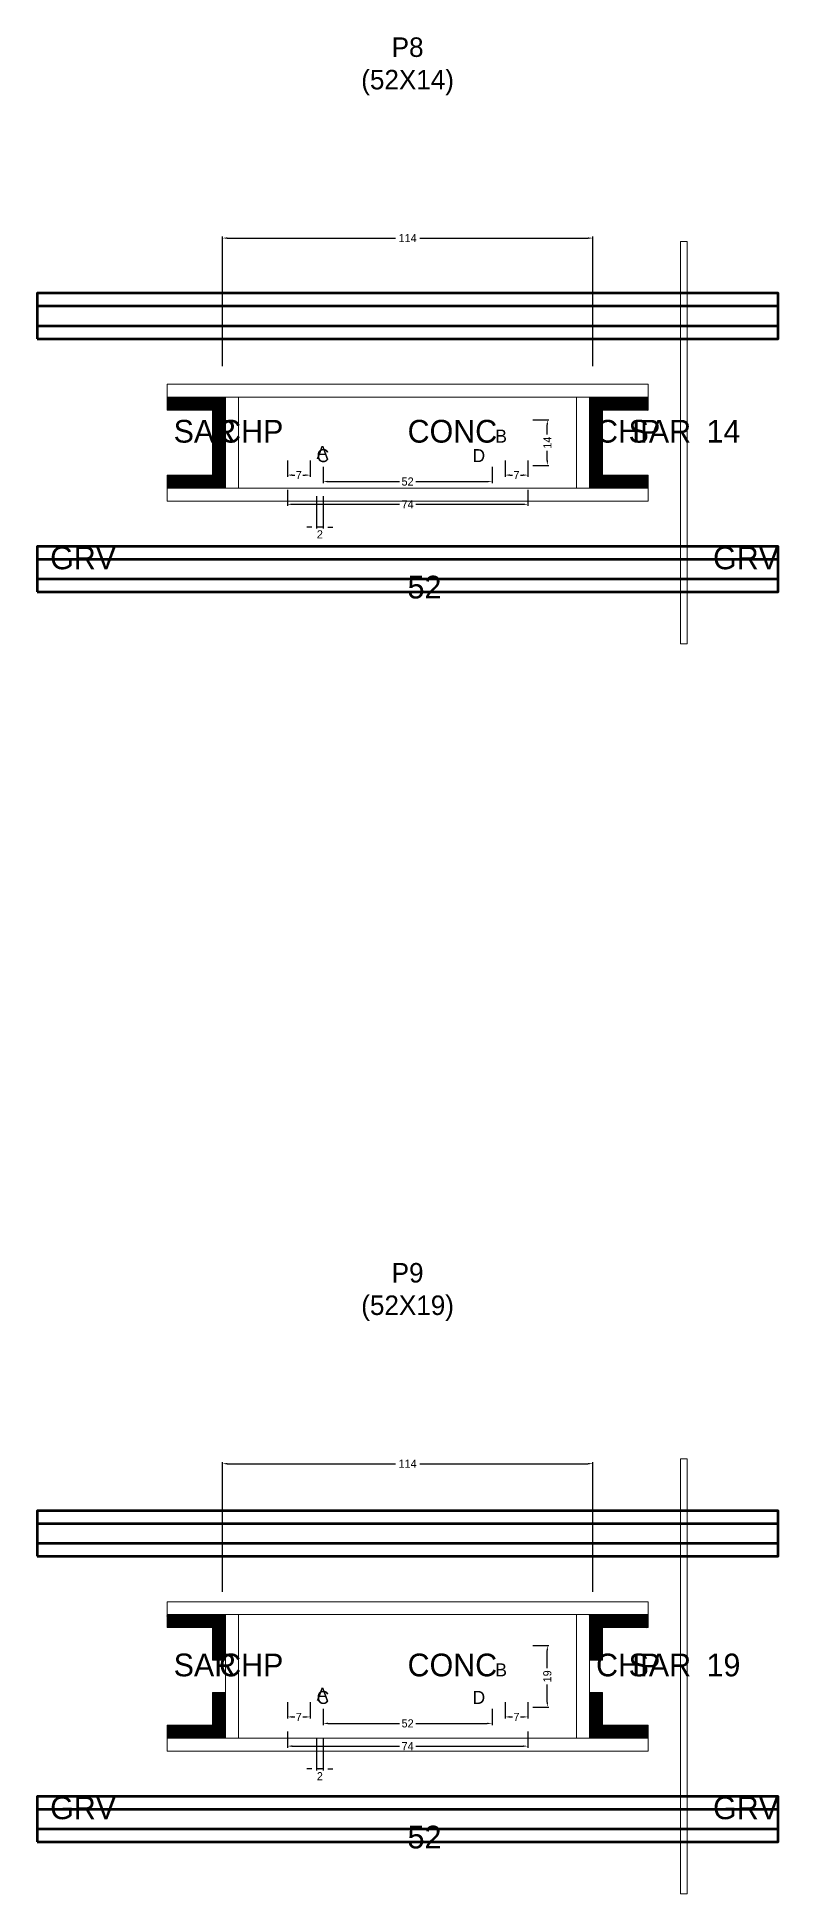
# Model space of a CAD drawing. Header units: centimetres. Extents: x -10500 to 4105, y -36866 to 295.
# Drawn here: x -114 to 114, y -2967 to -2395 of the extents above; entities that cross this region are included whole.
import ezdxf

# ---------------------------------------------------------------- set-up
doc = ezdxf.new("R2010")
doc.units = ezdxf.units.CM
for name, color, linetype in [('COTA', 241, 'Continuous'), ('GRAVATA', 224, 'Continuous'), ('Hachura', 251, 'Continuous'), ('NOMENCLATURA', 7, 'Continuous'), ('SARRAFO', 251, 'Continuous'), ('Texto Seção', 7, 'Continuous')]:
    doc.layers.add(name, color=color, linetype=linetype)
doc.dimstyles.new('cotax2', dxfattribs={"dimtxt": 2.5, "dimasz": 1.5, "dimexe": 0.5, "dimexo": 0.5, "dimgap": 0.5, "dimtad": 1, "dimcen": 2.5, "dimazin": 3, "dimtfac": 1, "dimtmove": 0, "dimatfit": 3})

msp = doc.modelspace()

# ---------------------------------------------------------------- texts
at = {"layer": 'NOMENCLATURA'}
for s, p in [('B', (27, -2520)), ('A', (-28, -2525)), ('C', (-28, -2526)), ('D', (20, -2526)), ('B', (27, -2900)), ('A', (-28, -2907.5)), ('C', (-28, -2908.5)), ('D', (20, -2908.5))]:
    msp.add_text(s, height=4, dxfattribs=at).set_placement(p)
at = {"layer": 'NOMENCLATURA', "char_height": 6, "attachment_point": 8}
for s, insert in [('P8\\P(52X14)', (0, -2413)), ('P9\\P(52X19)', (0, -2790.5))]:
    msp.add_mtext(s, dxfattribs=dict(at, insert=insert))
at = {"layer": 'Texto Seção'}
for s, p in [('SAR', (-72, -2520)), ('CHP', (-58, -2520)), ('CONC', (0, -2520)), ('CHP', (58, -2520)), ('SAR', (68, -2520)), ('14', (92, -2520)), ('GRV', (-110, -2559)), ('GRV', (94, -2559)), ('52', (0, -2568)), ('SAR', (-72, -2900)), ('CHP', (-58, -2900)), ('CONC', (0, -2900)), ('CHP', (58, -2900)), ('SAR', (68, -2900)), ('19', (92, -2900)), ('GRV', (-110, -2944)), ('GRV', (94, -2944)), ('52', (0, -2953))]:
    msp.add_text(s, height=7, dxfattribs=at).set_placement(p)

# ---------------------------------------------------------------- blocks, each defined once
blk = doc.blocks.new('_CLOSEDFILLED')
at = {"color": 0, "linetype": 'BYBLOCK'}
blk.add_solid([(-1, 0.16), (0, 0), (-1, -0.16)], dxfattribs=at)
blk = doc.blocks.new('*D222')
for p, q in [((-37, -2917), (-37, -2922)), ((-35.5, -2921.5), (-2.5, -2921.5)), ((2.5, -2921.5), (35.5, -2921.5)), ((37, -2917), (37, -2922))]:
    blk.add_line(p, q)
at = {"layer": 'Defpoints'}
for p in [(-37, -2916.5), (37, -2916.5), (-37, -2921.5)]:
    blk.add_point(p, dxfattribs=at)
at = {"layer": 'COTA', "xscale": 1.5, "yscale": 1.5, "rotation": 180}
blk.add_blockref('_CLOSEDFILLED', (-37, -2921.5), dxfattribs=at)
at = {"layer": 'COTA', "xscale": 1.5, "yscale": 1.5}
blk.add_blockref('_CLOSEDFILLED', (37, -2921.5), dxfattribs=at)
at = {"layer": 'COTA', "insert": (0, -2921.5), "char_height": 2.5, "attachment_point": 5}
blk.add_mtext('74', dxfattribs=at)
blk = doc.blocks.new('*D223')
for p, q in [((-26, -2910), (-26, -2915)), ((26, -2910), (26, -2915)), ((-24.5, -2914.5), (-2.5, -2914.5)), ((2.5, -2914.5), (24.5, -2914.5))]:
    blk.add_line(p, q)
at = {"layer": 'Defpoints'}
for p in [(-26, -2909.5), (26, -2909.5), (-26, -2914.5)]:
    blk.add_point(p, dxfattribs=at)
at = {"layer": 'COTA', "xscale": 1.5, "yscale": 1.5, "rotation": 180}
blk.add_blockref('_CLOSEDFILLED', (-26, -2914.5), dxfattribs=at)
at = {"layer": 'COTA', "xscale": 1.5, "yscale": 1.5}
blk.add_blockref('_CLOSEDFILLED', (26, -2914.5), dxfattribs=at)
at = {"layer": 'COTA', "insert": (0, -2914.5), "char_height": 2.5, "attachment_point": 5}
blk.add_mtext('52', dxfattribs=at)
blk = doc.blocks.new('*D224')
for p, q in [((38.5, -2890.5), (43.5, -2890.5)), ((43, -2897.5), (43, -2892)), ((43, -2908), (43, -2902.5)), ((38.5, -2909.5), (43.5, -2909.5))]:
    blk.add_line(p, q)
at = {"layer": 'Defpoints'}
for p in [(38, -2890.5), (38, -2909.5), (43, -2909.5)]:
    blk.add_point(p, dxfattribs=at)
at = {"layer": 'COTA', "xscale": 1.5, "yscale": 1.5}
for p, rotation in [((43, -2890.5), 90), ((43, -2909.5), 270)]:
    blk.add_blockref('_CLOSEDFILLED', p, dxfattribs=dict(at, rotation=rotation))
at = {"layer": 'COTA', "insert": (43, -2900), "char_height": 2.5, "attachment_point": 5, "rotation": 90}
blk.add_mtext('19', dxfattribs=at)
blk = doc.blocks.new('*D225')
for p, q in [((-37, -2908), (-37, -2913)), ((-30, -2908), (-30, -2913)), ((-35.5, -2912.5), (-34.75, -2912.5)), ((-32.25, -2912.5), (-31.5, -2912.5))]:
    blk.add_line(p, q)
at = {"layer": 'Defpoints'}
for p in [(-37, -2907.5), (-30, -2907.5), (-37, -2912.5)]:
    blk.add_point(p, dxfattribs=at)
at = {"layer": 'COTA', "xscale": 1.5, "yscale": 1.5, "rotation": 180}
blk.add_blockref('_CLOSEDFILLED', (-37, -2912.5), dxfattribs=at)
at = {"layer": 'COTA', "xscale": 1.5, "yscale": 1.5}
blk.add_blockref('_CLOSEDFILLED', (-30, -2912.5), dxfattribs=at)
at = {"layer": 'COTA', "insert": (-33.5, -2912.5), "char_height": 2.5, "attachment_point": 5}
blk.add_mtext('7', dxfattribs=at)
blk = doc.blocks.new('*D226')
for p, q in [((30, -2908), (30, -2913)), ((37, -2908), (37, -2913)), ((31.5, -2912.5), (32.25, -2912.5)), ((34.75, -2912.5), (35.5, -2912.5))]:
    blk.add_line(p, q)
at = {"layer": 'Defpoints'}
for p in [(30, -2907.5), (37, -2907.5), (30, -2912.5)]:
    blk.add_point(p, dxfattribs=at)
at = {"layer": 'COTA', "xscale": 1.5, "yscale": 1.5, "rotation": 180}
blk.add_blockref('_CLOSEDFILLED', (30, -2912.5), dxfattribs=at)
at = {"layer": 'COTA', "xscale": 1.5, "yscale": 1.5}
blk.add_blockref('_CLOSEDFILLED', (37, -2912.5), dxfattribs=at)
at = {"layer": 'COTA', "insert": (33.5, -2912.5), "char_height": 2.5, "attachment_point": 5}
blk.add_mtext('7', dxfattribs=at)
blk = doc.blocks.new('*D227')
for p, q in [((-57, -2874), (-57, -2834)), ((-55.5, -2834.5), (-3.75, -2834.5)), ((3.75, -2834.5), (55.5, -2834.5)), ((57, -2874), (57, -2834))]:
    blk.add_line(p, q)
at = {"layer": 'Defpoints'}
for p in [(-57, -2834.5), (-57, -2874.5), (57, -2874.5)]:
    blk.add_point(p, dxfattribs=at)
at = {"layer": 'COTA', "xscale": 1.5, "yscale": 1.5, "rotation": 180}
blk.add_blockref('_CLOSEDFILLED', (-57, -2834.5), dxfattribs=at)
at = {"layer": 'COTA', "xscale": 1.5, "yscale": 1.5}
blk.add_blockref('_CLOSEDFILLED', (57, -2834.5), dxfattribs=at)
at = {"layer": 'COTA', "insert": (0, -2834.5), "char_height": 2.5, "attachment_point": 5}
blk.add_mtext('114', dxfattribs=at)
blk = doc.blocks.new('*D196')
for p, q in [((-37, -2534.5), (-37, -2539.5)), ((-35.5, -2539), (-2.5, -2539)), ((2.5, -2539), (35.5, -2539)), ((37, -2534.5), (37, -2539.5))]:
    blk.add_line(p, q)
at = {"layer": 'Defpoints'}
for p in [(-37, -2534), (-37, -2539), (37, -2534)]:
    blk.add_point(p, dxfattribs=at)
at = {"layer": 'COTA', "xscale": 1.5, "yscale": 1.5, "rotation": 180}
blk.add_blockref('_CLOSEDFILLED', (-37, -2539), dxfattribs=at)
at = {"layer": 'COTA', "xscale": 1.5, "yscale": 1.5}
blk.add_blockref('_CLOSEDFILLED', (37, -2539), dxfattribs=at)
at = {"layer": 'COTA', "insert": (0, -2539), "char_height": 2.5, "attachment_point": 5}
blk.add_mtext('74', dxfattribs=at)
blk = doc.blocks.new('*D197')
for p, q in [((-26, -2527.5), (-26, -2532.5)), ((26, -2527.5), (26, -2532.5)), ((-24.5, -2532), (-2.5, -2532)), ((2.5, -2532), (24.5, -2532))]:
    blk.add_line(p, q)
at = {"layer": 'Defpoints'}
for p in [(-26, -2527), (26, -2527), (-26, -2532)]:
    blk.add_point(p, dxfattribs=at)
at = {"layer": 'COTA', "xscale": 1.5, "yscale": 1.5, "rotation": 180}
blk.add_blockref('_CLOSEDFILLED', (-26, -2532), dxfattribs=at)
at = {"layer": 'COTA', "xscale": 1.5, "yscale": 1.5}
blk.add_blockref('_CLOSEDFILLED', (26, -2532), dxfattribs=at)
at = {"layer": 'COTA', "insert": (0, -2532), "char_height": 2.5, "attachment_point": 5}
blk.add_mtext('52', dxfattribs=at)
blk = doc.blocks.new('*D198')
for p, q in [((38.5, -2513), (43.5, -2513)), ((43, -2517.5), (43, -2514.5)), ((38.5, -2527), (43.5, -2527)), ((43, -2525.5), (43, -2522.5))]:
    blk.add_line(p, q)
at = {"layer": 'Defpoints'}
for p in [(38, -2513), (38, -2527), (43, -2527)]:
    blk.add_point(p, dxfattribs=at)
at = {"layer": 'COTA', "xscale": 1.5, "yscale": 1.5}
for p, rotation in [((43, -2513), 90), ((43, -2527), 270)]:
    blk.add_blockref('_CLOSEDFILLED', p, dxfattribs=dict(at, rotation=rotation))
at = {"layer": 'COTA', "insert": (43, -2520), "char_height": 2.5, "attachment_point": 5, "rotation": 90}
blk.add_mtext('14', dxfattribs=at)
blk = doc.blocks.new('*D199')
for p, q in [((-37, -2525.5), (-37, -2530.5)), ((-30, -2525.5), (-30, -2530.5)), ((-35.5, -2530), (-34.75, -2530)), ((-32.25, -2530), (-31.5, -2530))]:
    blk.add_line(p, q)
at = {"layer": 'Defpoints'}
for p in [(-37, -2525), (-30, -2525), (-37, -2530)]:
    blk.add_point(p, dxfattribs=at)
at = {"layer": 'COTA', "xscale": 1.5, "yscale": 1.5, "rotation": 180}
blk.add_blockref('_CLOSEDFILLED', (-37, -2530), dxfattribs=at)
at = {"layer": 'COTA', "xscale": 1.5, "yscale": 1.5}
blk.add_blockref('_CLOSEDFILLED', (-30, -2530), dxfattribs=at)
at = {"layer": 'COTA', "insert": (-33.5, -2530), "char_height": 2.5, "attachment_point": 5}
blk.add_mtext('7', dxfattribs=at)
blk = doc.blocks.new('*D200')
for p, q in [((30, -2525.5), (30, -2530.5)), ((37, -2525.5), (37, -2530.5)), ((31.5, -2530), (32.25, -2530)), ((34.75, -2530), (35.5, -2530))]:
    blk.add_line(p, q)
at = {"layer": 'Defpoints'}
for p in [(30, -2525), (37, -2525), (30, -2530)]:
    blk.add_point(p, dxfattribs=at)
at = {"layer": 'COTA', "xscale": 1.5, "yscale": 1.5, "rotation": 180}
blk.add_blockref('_CLOSEDFILLED', (30, -2530), dxfattribs=at)
at = {"layer": 'COTA', "xscale": 1.5, "yscale": 1.5}
blk.add_blockref('_CLOSEDFILLED', (37, -2530), dxfattribs=at)
at = {"layer": 'COTA', "insert": (33.5, -2530), "char_height": 2.5, "attachment_point": 5}
blk.add_mtext('7', dxfattribs=at)
blk = doc.blocks.new('*D201')
for p, q in [((-57, -2496.5), (-57, -2456.5)), ((-55.5, -2457), (-3.75, -2457)), ((3.75, -2457), (55.5, -2457)), ((57, -2496.5), (57, -2456.5))]:
    blk.add_line(p, q)
at = {"layer": 'Defpoints'}
for p in [(-57, -2457), (-57, -2497), (57, -2497)]:
    blk.add_point(p, dxfattribs=at)
at = {"layer": 'COTA', "xscale": 1.5, "yscale": 1.5, "rotation": 180}
blk.add_blockref('_CLOSEDFILLED', (-57, -2457), dxfattribs=at)
at = {"layer": 'COTA', "xscale": 1.5, "yscale": 1.5}
blk.add_blockref('_CLOSEDFILLED', (57, -2457), dxfattribs=at)
at = {"layer": 'COTA', "insert": (0, -2457), "char_height": 2.5, "attachment_point": 5}
blk.add_mtext('114', dxfattribs=at)

# ---------------------------------------------------------------- dimensions: what is measured, and where the dimension line sits
at = {"layer": 'COTA'}
for base, p1, p2, picture, middle in [((-57, -2457), (-57, -2497), (57, -2497), '*D201', (0, -2457)), ((-37, -2530), (-37, -2525), (-30, -2525), '*D199', (-33.5, -2530)), ((-26, -2532), (-26, -2527), (26, -2527), '*D197', (0, -2532)), ((30, -2530), (30, -2525), (37, -2525), '*D200', (33.5, -2530)), ((-37, -2539), (-37, -2534), (37, -2534), '*D196', (0, -2539)), ((-57, -2834.5), (-57, -2874.5), (57, -2874.5), '*D227', (0, -2834.5)), ((-37, -2912.5), (-37, -2907.5), (-30, -2907.5), '*D225', (-33.5, -2912.5)), ((-26, -2914.5), (-26, -2909.5), (26, -2909.5), '*D223', (0, -2914.5)), ((30, -2912.5), (30, -2907.5), (37, -2907.5), '*D226', (33.5, -2912.5)), ((-37, -2921.5), (-37, -2916.5), (37, -2916.5), '*D222', (0, -2921.5))]:
    dim = msp.add_linear_dim(base=base, p1=p1, p2=p2, dimstyle='cotax2', dxfattribs=at)
    dim.commit()
    dim.dimension.update_dxf_attribs({"geometry": picture, "text_midpoint": middle})
for base, p1, p2, picture, middle in [((43, -2527), (38, -2527), (38, -2513), '*D198', (43, -2520)), ((43, -2909.5), (38, -2909.5), (38, -2890.5), '*D224', (43, -2900))]:
    dim = msp.add_linear_dim(base=base, p1=p1, p2=p2, angle=90, dimstyle='cotax2', dxfattribs=at)
    dim.commit()
    dim.dimension.update_dxf_attribs({"geometry": picture, "text_midpoint": middle})
for base, p1, p2 in [((-26, -2546), (-26, -2536), (-28, -2536)), ((-26, -2928.5), (-26, -2918.5), (-28, -2918.5))]:
    msp.add_linear_dim(base=base, p1=p1, p2=p2, dimstyle='cotax2', dxfattribs=at).render()

# ---------------------------------------------------------------- hatches: boundary and pattern name
at = {"layer": 'SARRAFO'}
h = msp.add_hatch(dxfattribs=at)
h.set_pattern_fill('SOLID', scale=2)
h.paths.add_polyline_path([(-74, -2510), (-60, -2510), (-60, -2506), (-74, -2506)])
h = msp.add_hatch(dxfattribs=at)
h.set_pattern_fill('SOLID', scale=2)
h.paths.add_polyline_path([(-60, -2520), (-56, -2520), (-56, -2506), (-60, -2506)])
h = msp.add_hatch(dxfattribs=at)
h.set_pattern_fill('SOLID', scale=2)
h.paths.add_polyline_path([(56, -2520), (60, -2520), (60, -2506), (56, -2506)])
h = msp.add_hatch(dxfattribs=at)
h.set_pattern_fill('SOLID', scale=2)
h.paths.add_polyline_path([(60, -2510), (74, -2510), (74, -2506), (60, -2506)])
h = msp.add_hatch(dxfattribs=at)
h.set_pattern_fill('SOLID', scale=2)
h.paths.add_polyline_path([(-60, -2534), (-56, -2534), (-56, -2520), (-60, -2520)])
h = msp.add_hatch(dxfattribs=at)
h.set_pattern_fill('SOLID', scale=2)
h.paths.add_polyline_path([(56, -2534), (60, -2534), (60, -2520), (56, -2520)])
h = msp.add_hatch(dxfattribs=at)
h.set_pattern_fill('SOLID', scale=2)
h.paths.add_polyline_path([(-74, -2534), (-60, -2534), (-60, -2530), (-74, -2530)])
h = msp.add_hatch(dxfattribs=at)
h.set_pattern_fill('SOLID', scale=2)
h.paths.add_polyline_path([(60, -2534), (74, -2534), (74, -2530), (60, -2530)])
h = msp.add_hatch(dxfattribs=at)
h.set_pattern_fill('SOLID', scale=2)
h.paths.add_polyline_path([(-74, -2885), (-60, -2885), (-60, -2881), (-74, -2881)])
h = msp.add_hatch(dxfattribs=at)
h.set_pattern_fill('SOLID', scale=2)
h.paths.add_polyline_path([(-60, -2895), (-56, -2895), (-56, -2881), (-60, -2881)])
h = msp.add_hatch(dxfattribs=at)
h.set_pattern_fill('SOLID', scale=2)
h.paths.add_polyline_path([(56, -2895), (60, -2895), (60, -2881), (56, -2881)])
h = msp.add_hatch(dxfattribs=at)
h.set_pattern_fill('SOLID', scale=2)
h.paths.add_polyline_path([(60, -2885), (74, -2885), (74, -2881), (60, -2881)])
h = msp.add_hatch(dxfattribs=at)
h.set_pattern_fill('SOLID', scale=2)
h.paths.add_polyline_path([(-60, -2919), (-56, -2919), (-56, -2905), (-60, -2905)])
h = msp.add_hatch(dxfattribs=at)
h.set_pattern_fill('SOLID', scale=2)
h.paths.add_polyline_path([(56, -2919), (60, -2919), (60, -2905), (56, -2905)])
h = msp.add_hatch(dxfattribs=at)
h.set_pattern_fill('SOLID', scale=2)
h.paths.add_polyline_path([(-74, -2919), (-60, -2919), (-60, -2915), (-74, -2915)])
h = msp.add_hatch(dxfattribs=at)
h.set_pattern_fill('SOLID', scale=2)
h.paths.add_polyline_path([(60, -2919), (74, -2919), (74, -2915), (60, -2915)])

# ---------------------------------------------------------------- linework, layer by layer
at = {"layer": 'GRAVATA', "lineweight": 50}
for points in [[(-114, -2488), (114, -2488), (114, -2474), (-114, -2474)], [(-114, -2484), (114, -2484), (114, -2478), (-114, -2478)], [(-114, -2566), (114, -2566), (114, -2552), (-114, -2552)], [(-114, -2562), (114, -2562), (114, -2556), (-114, -2556)], [(-114, -2863), (114, -2863), (114, -2849), (-114, -2849)], [(-114, -2859), (114, -2859), (114, -2853), (-114, -2853)], [(-114, -2951), (114, -2951), (114, -2937), (-114, -2937)], [(-114, -2947), (114, -2947), (114, -2941), (-114, -2941)]]:
    msp.add_lwpolyline(points, close=True, dxfattribs=at)
at = {"layer": 'Hachura', "lineweight": 13}
for points in [[(84, -2582), (86, -2582), (86, -2458), (84, -2458)], [(84, -2967), (86, -2967), (86, -2833), (84, -2833)]]:
    msp.add_lwpolyline(points, close=True, dxfattribs=at)
at = {"layer": 'Hachura', "lineweight": 18}
for points in [[(-74, -2506), (74, -2506), (74, -2502), (-74, -2502)], [(-56, -2534), (-52, -2534), (-52, -2506), (-56, -2506)], [(52, -2534), (56, -2534), (56, -2506), (52, -2506)], [(-74, -2538), (74, -2538), (74, -2534), (-74, -2534)], [(-74, -2881), (74, -2881), (74, -2877), (-74, -2877)], [(-56, -2919), (-52, -2919), (-52, -2881), (-56, -2881)], [(52, -2919), (56, -2919), (56, -2881), (52, -2881)], [(-74, -2923), (74, -2923), (74, -2919), (-74, -2919)]]:
    msp.add_lwpolyline(points, close=True, dxfattribs=at)
at = {"layer": 'SARRAFO', "lineweight": 13}
for points in [[(-74, -2510), (-60, -2510), (-60, -2506), (-74, -2506)], [(-60, -2520), (-56, -2520), (-56, -2506), (-60, -2506)], [(56, -2520), (60, -2520), (60, -2506), (56, -2506)], [(60, -2510), (74, -2510), (74, -2506), (60, -2506)], [(-60, -2534), (-56, -2534), (-56, -2520), (-60, -2520)], [(56, -2534), (60, -2534), (60, -2520), (56, -2520)], [(-74, -2534), (-60, -2534), (-60, -2530), (-74, -2530)], [(60, -2534), (74, -2534), (74, -2530), (60, -2530)], [(-74, -2885), (-60, -2885), (-60, -2881), (-74, -2881)], [(-60, -2895), (-56, -2895), (-56, -2881), (-60, -2881)], [(56, -2895), (60, -2895), (60, -2881), (56, -2881)], [(60, -2885), (74, -2885), (74, -2881), (60, -2881)], [(-60, -2919), (-56, -2919), (-56, -2905), (-60, -2905)], [(56, -2919), (60, -2919), (60, -2905), (56, -2905)], [(-74, -2919), (-60, -2919), (-60, -2915), (-74, -2915)], [(60, -2919), (74, -2919), (74, -2915), (60, -2915)]]:
    msp.add_lwpolyline(points, close=True, dxfattribs=at)

msp.set_redraw_order([(e.dxf.handle, doc.entitydb.next_handle()) for e in msp.query("TEXT MTEXT ATTDEF DIMENSION ARC_DIMENSION")])  # texts and dimensions are drawn at this point

doc.saveas('drawing.dxf')
